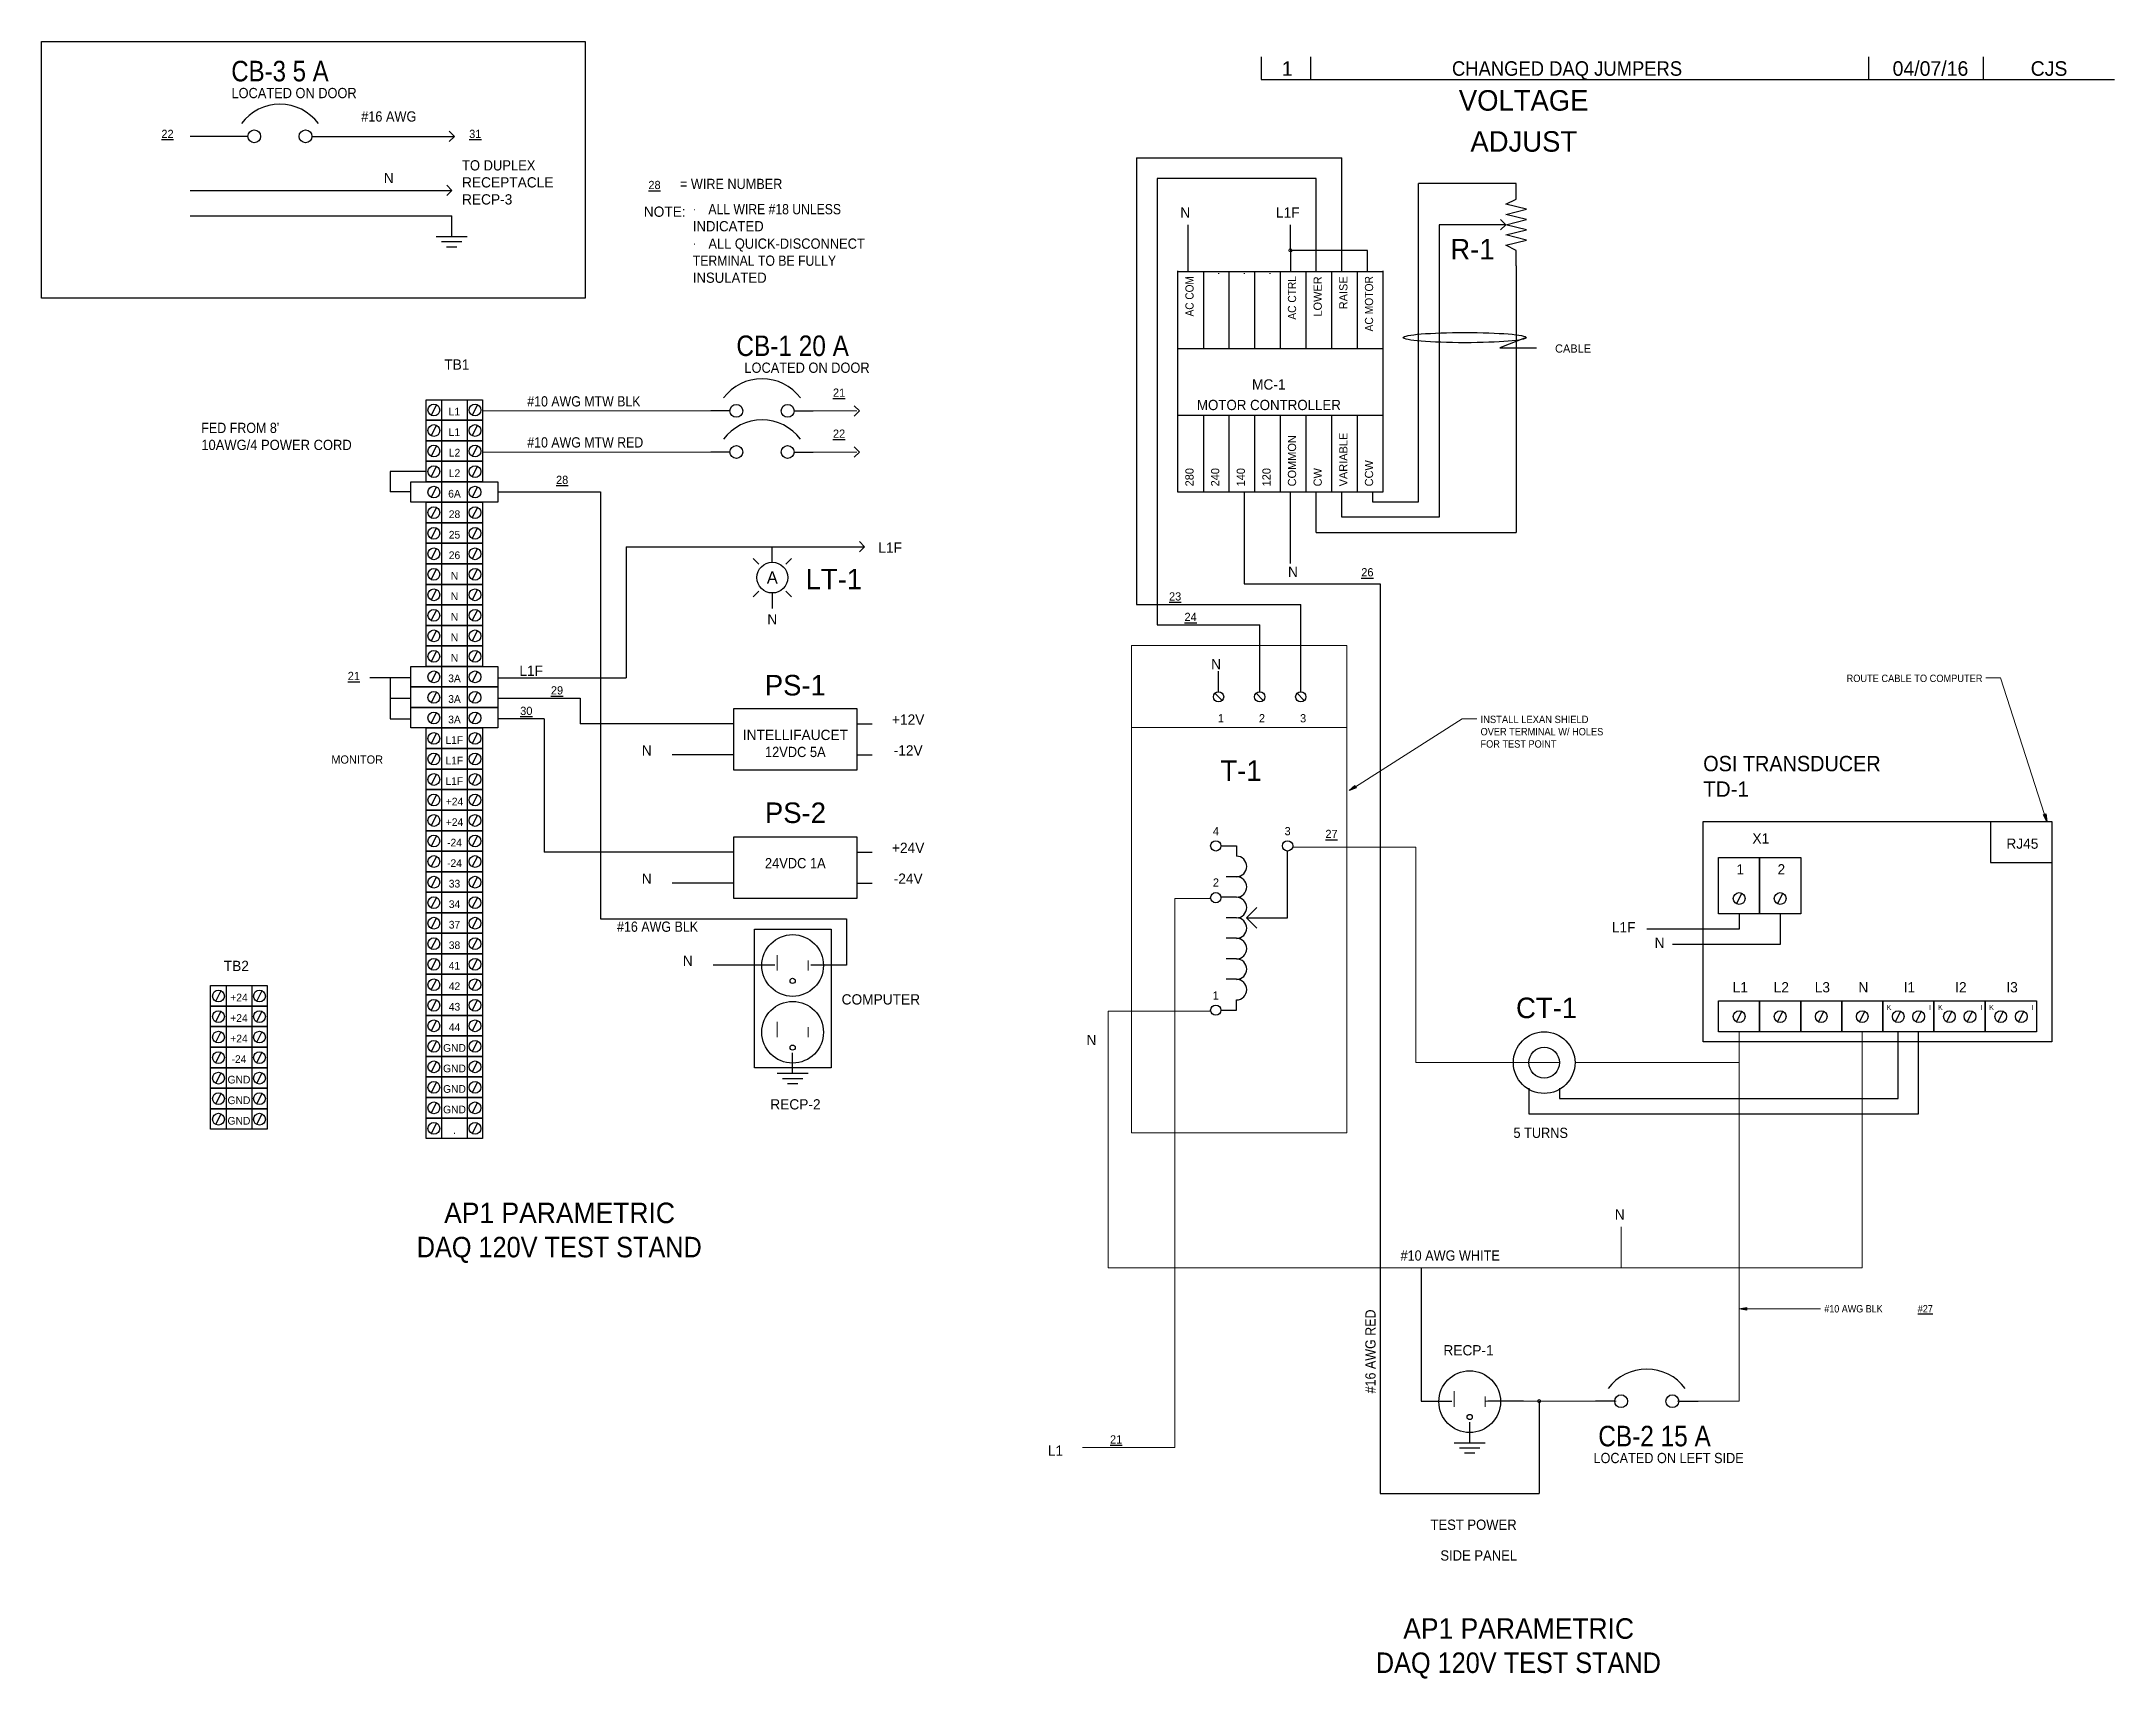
# Model space of a CAD drawing. Header units: inches. Extents: x 0.6 to 32.3, y 0.2 to 21.
# Drawn here: x 17.46 to 32.32, y 9.26 to 20.99 of the extents above; entities that cross this region are included whole.
import ezdxf
from ezdxf.enums import TextEntityAlignment as Align

# ---------------------------------------------------------------- set-up
doc = ezdxf.new("R2010")
doc.units = ezdxf.units.IN
doc.header["$MEASUREMENT"] = 0
doc.linetypes.add('HIDDEN', pattern=[0.075, 0.05, -0.025])
for name, color, linetype in [('COMP', 3, 'Continuous'), ('DASH', 3, 'HIDDEN'), ('DEVICE', 3, 'Continuous'), ('SLD-0', 7, 'Continuous'), ('TEXT', 4, 'Continuous'), ('TXT', 4, 'Continuous'), ('WIRE', 1, 'Continuous'), ('WIRE_BIG', 1, 'Continuous')]:
    doc.layers.add(name, color=color, linetype=linetype)
doc.styles.add('SLDTEXTSTYLE0', font='TXT')
doc.styles.add('SLDTEXTSTYLE1', font='TXT', dxfattribs={"width": 0.928571})
doc.styles.add('SLDTEXTSTYLE10', font='TXT', dxfattribs={"width": 0.9375})
doc.styles.add('SLDTEXTSTYLE11', font='TXT', dxfattribs={"width": 0.875})
doc.styles.add('SLDTEXTSTYLE12', font='TXT', dxfattribs={"width": 0.923077})
doc.styles.add('SLDTEXTSTYLE13', font='TXT', dxfattribs={"width": 0.944444})
doc.styles.add('SLDTEXTSTYLE14', font='TXT', dxfattribs={"width": 0.964286})
doc.styles.add('SLDTEXTSTYLE15', font='TXT', dxfattribs={"width": 0.921053})
doc.styles.add('SLDTEXTSTYLE16', font='TXT', dxfattribs={"width": 0.95})
doc.styles.add('SLDTEXTSTYLE17', font='TXT', dxfattribs={"width": 0.925})
doc.styles.add('SLDTEXTSTYLE18', font='TXT', dxfattribs={"width": 0.7})
doc.styles.add('SLDTEXTSTYLE19', font='TXT', dxfattribs={"width": 0.887368})
doc.styles.add('SLDTEXTSTYLE2', font='TXT', dxfattribs={"width": 0.916667})
doc.styles.add('SLDTEXTSTYLE20', font='TXT', dxfattribs={"width": 0.96})
doc.styles.add('SLDTEXTSTYLE21', font='TXT', dxfattribs={"width": 0.937})
doc.styles.add('SLDTEXTSTYLE22', font='TXT', dxfattribs={"width": 0.891})
doc.styles.add('SLDTEXTSTYLE23', font='TXT', dxfattribs={"width": 0.931818})
doc.styles.add('SLDTEXTSTYLE29', font='TXT', dxfattribs={"width": 0.909091})
doc.styles.add('SLDTEXTSTYLE31', font='TXT', dxfattribs={"width": 0.934783})
doc.styles.add('SLDTEXTSTYLE5', font='TXT', dxfattribs={"width": 0.888889})
doc.styles.add('SLDTEXTSTYLE59', font='TXT', dxfattribs={"width": 0.947368})
doc.styles.add('SLDTEXTSTYLE6', font='TXT', dxfattribs={"width": 0.96875})
doc.styles.add('SLDTEXTSTYLE7', font='TXT', dxfattribs={"width": 0.9})
doc.styles.add('SLDTEXTSTYLE9', font='TXT', dxfattribs={"width": 0.933333})

msp = doc.modelspace()

# ---------------------------------------------------------------- texts
at = {"layer": 'DASH', "insert": (28.313, 18.822), "char_height": 0.0588, "attachment_point": 1, "style": 'SLDTEXTSTYLE0'}
msp.add_mtext('CABLE', dxfattribs=at)
at = {"layer": 'SLD-0', "insert": (31.377, 16.456), "char_height": 0.05294, "attachment_point": 3, "style": 'SLDTEXTSTYLE31'}
msp.add_mtext('ROUTE CABLE TO COMPUTER', dxfattribs=at)
at = {"layer": 'TEXT'}
for s, insert, char_height, attachment_point, style in [('CB-3 5 A', (19.173, 20.854), 0.1471, 2, 'SLDTEXTSTYLE11'), ('1', (26.394, 20.851), 0.104, 2, 'SLDTEXTSTYLE0'), ('CHANGED DAQ JUMPERS', (28.399, 20.851), 0.10417, 2, 'SLDTEXTSTYLE59'), ('04/07/16', (31.004, 20.851), 0.1042, 2, 'SLDTEXTSTYLE0'), ('CJS', (31.854, 20.851), 0.1042, 2, 'SLDTEXTSTYLE0'), ('LOCATED ON DOOR', (19.274, 20.66), 0.07353, 2, 'SLDTEXTSTYLE9'), ('VOLTAGE', (28.088, 20.644), 0.1471, 2, 'SLDTEXTSTYLE0'), ('\\L22', (18.323, 20.36), 0.0588, 1, 'SLDTEXTSTYLE0'), ('#16 AWG', (19.953, 20.492), 0.0735, 2, 'SLDTEXTSTYLE1'), ('\\L31', (20.529, 20.36), 0.0588, 1, 'SLDTEXTSTYLE0'), ('ADJUST', (28.089, 20.35), 0.1471, 2, 'SLDTEXTSTYLE0'), ('N', (19.953, 20.051), 0.0735, 2, 'SLDTEXTSTYLE0'), ('\\L28', (21.814, 19.994), 0.0588, 1, 'SLDTEXTSTYLE0'), ('= WIRE NUMBER', (22.407, 20.009), 0.07353, 2, 'SLDTEXTSTYLE12'), ('NOTE:', (21.931, 19.81), 0.0735, 2, 'SLDTEXTSTYLE0'), ('N', (25.662, 19.804), 0.0735, 2, 'SLDTEXTSTYLE0'), ('L1F', (26.397, 19.804), 0.0735, 2, 'SLDTEXTSTYLE0'), ('R-1', (27.721, 19.578), 0.1471, 2, 'SLDTEXTSTYLE0'), ('CB-1 20 A', (22.848, 18.886), 0.1471, 2, 'SLDTEXTSTYLE5'), ('TB1', (20.441, 18.715), 0.0735, 2, 'SLDTEXTSTYLE0'), ('LOCATED ON DOOR', (22.951, 18.692), 0.07353, 2, 'SLDTEXTSTYLE9'), ('#10 AWG MTW BLK', (20.946, 18.451), 0.07353, 1, 'SLDTEXTSTYLE7'), ('\\L21', (23.137, 18.506), 0.0588, 1, 'SLDTEXTSTYLE0'), ('MC-1', (26.261, 18.572), 0.0735, 2, 'SLDTEXTSTYLE0'), ('L1', (20.423, 18.368), 0.0551, 2, 'SLDTEXTSTYLE0'), ('MOTOR CONTROLLER', (26.262, 18.425), 0.07353, 2, 'SLDTEXTSTYLE6'), ('L1', (20.423, 18.221), 0.0551, 2, 'SLDTEXTSTYLE0'), ('#10 AWG MTW RED', (20.946, 18.157), 0.07353, 1, 'SLDTEXTSTYLE7'), ('\\L22', (23.137, 18.212), 0.0588, 1, 'SLDTEXTSTYLE0'), ('L2', (20.424, 18.074), 0.0551, 2, 'SLDTEXTSTYLE0'), ('L2', (20.424, 17.927), 0.0551, 2, 'SLDTEXTSTYLE0'), ('\\L28', (21.152, 17.881), 0.0588, 1, 'SLDTEXTSTYLE0'), ('6A', (20.424, 17.78), 0.0551, 2, 'SLDTEXTSTYLE0'), ('28', (20.424, 17.633), 0.0551, 2, 'SLDTEXTSTYLE0'), ('25', (20.424, 17.486), 0.0551, 2, 'SLDTEXTSTYLE0'), ('L1F', (23.547, 17.403), 0.0735, 2, 'SLDTEXTSTYLE0'), ('26', (20.424, 17.339), 0.0551, 2, 'SLDTEXTSTYLE0'), ('N', (20.424, 17.192), 0.0551, 2, 'SLDTEXTSTYLE0'), ('A', (22.702, 17.196), 0.0882, 2, 'SLDTEXTSTYLE0'), ('LT-1', (23.143, 17.214), 0.1471, 2, 'SLDTEXTSTYLE0'), ('N', (26.434, 17.23), 0.0735, 2, 'SLDTEXTSTYLE0'), ('\\L26', (26.924, 17.219), 0.0588, 1, 'SLDTEXTSTYLE0'), ('N', (20.424, 17.045), 0.0551, 2, 'SLDTEXTSTYLE0'), ('\\L23', (25.546, 17.046), 0.0588, 1, 'SLDTEXTSTYLE0'), ('N', (20.424, 16.898), 0.0551, 2, 'SLDTEXTSTYLE0'), ('N', (22.702, 16.889), 0.0735, 2, 'SLDTEXTSTYLE0'), ('\\L24', (25.657, 16.899), 0.0588, 1, 'SLDTEXTSTYLE0'), ('N', (20.424, 16.751), 0.0551, 2, 'SLDTEXTSTYLE0'), ('N', (20.424, 16.604), 0.0551, 2, 'SLDTEXTSTYLE0'), ('L1F', (20.974, 16.521), 0.0735, 2, 'SLDTEXTSTYLE0'), ('N', (25.883, 16.568), 0.0735, 2, 'SLDTEXTSTYLE0'), ('\\L21', (19.659, 16.476), 0.0588, 1, 'SLDTEXTSTYLE0'), ('3A', (20.424, 16.457), 0.0551, 2, 'SLDTEXTSTYLE0'), ('\\L29', (21.115, 16.373), 0.0588, 1, 'SLDTEXTSTYLE0'), ('PS-1', (22.867, 16.454), 0.1471, 2, 'SLDTEXTSTYLE0'), ('3A', (20.424, 16.309), 0.0551, 2, 'SLDTEXTSTYLE0'), ('\\L30', (20.895, 16.226), 0.0588, 1, 'SLDTEXTSTYLE0'), ('3A', (20.424, 16.162), 0.0551, 2, 'SLDTEXTSTYLE0'), ('+12V', (23.676, 16.171), 0.0735, 2, 'SLDTEXTSTYLE0'), ('1', (25.918, 16.173), 0.0588, 2, 'SLDTEXTSTYLE0'), ('2', (26.212, 16.173), 0.0588, 2, 'SLDTEXTSTYLE0'), ('3', (26.507, 16.173), 0.0588, 2, 'SLDTEXTSTYLE0'), ('L1F', (20.423, 16.015), 0.0551, 2, 'SLDTEXTSTYLE0'), ('N', (21.802, 15.95), 0.0735, 2, 'SLDTEXTSTYLE0'), ('-12V', (23.676, 15.95), 0.0735, 2, 'SLDTEXTSTYLE0'), ('MONITOR', (19.912, 15.877), 0.0588, 3, 'SLDTEXTSTYLE0'), ('L1F', (20.423, 15.868), 0.0551, 2, 'SLDTEXTSTYLE0'), ('T-1', (26.062, 15.842), 0.1471, 2, 'SLDTEXTSTYLE0'), ('L1F', (20.423, 15.721), 0.0551, 2, 'SLDTEXTSTYLE0'), ('+24', (20.424, 15.574), 0.0551, 2, 'SLDTEXTSTYLE0'), ('PS-2', (22.868, 15.54), 0.1471, 2, 'SLDTEXTSTYLE0'), ('+24', (20.424, 15.427), 0.0551, 2, 'SLDTEXTSTYLE0'), ('4', (25.882, 15.364), 0.0588, 2, 'SLDTEXTSTYLE0'), ('3', (26.396, 15.364), 0.0588, 2, 'SLDTEXTSTYLE0'), ('\\L27', (26.667, 15.344), 0.0588, 1, 'SLDTEXTSTYLE0'), ('X1', (29.788, 15.319), 0.0735, 2, 'SLDTEXTSTYLE0'), ('-24', (20.424, 15.28), 0.0551, 2, 'SLDTEXTSTYLE0'), ('+24V', (23.676, 15.252), 0.0735, 2, 'SLDTEXTSTYLE0'), ('RJ45', (31.663, 15.282), 0.0735, 2, 'SLDTEXTSTYLE0'), ('-24', (20.424, 15.133), 0.0551, 2, 'SLDTEXTSTYLE0'), ('N', (21.802, 15.031), 0.0735, 2, 'SLDTEXTSTYLE0'), ('24VDC 1A', (22.867, 15.142), 0.0735, 2, 'SLDTEXTSTYLE10'), ('-24V', (23.676, 15.031), 0.0735, 2, 'SLDTEXTSTYLE0'), ('1', (29.641, 15.098), 0.0735, 2, 'SLDTEXTSTYLE0'), ('2', (29.935, 15.098), 0.0735, 2, 'SLDTEXTSTYLE0'), ('33', (20.424, 14.986), 0.0551, 2, 'SLDTEXTSTYLE0'), ('2', (25.882, 14.996), 0.0588, 2, 'SLDTEXTSTYLE0'), ('34', (20.424, 14.839), 0.0551, 2, 'SLDTEXTSTYLE0'), ('37', (20.424, 14.692), 0.0551, 2, 'SLDTEXTSTYLE0'), ('#16 AWG BLK', (21.589, 14.687), 0.07353, 1, 'SLDTEXTSTYLE29'), ('L1F', (28.805, 14.683), 0.0735, 2, 'SLDTEXTSTYLE0'), ('N', (29.062, 14.572), 0.0735, 2, 'SLDTEXTSTYLE0'), ('38', (20.424, 14.545), 0.0551, 2, 'SLDTEXTSTYLE0'), ('N', (22.096, 14.443), 0.0735, 2, 'SLDTEXTSTYLE0'), ('TB2', (18.86, 14.406), 0.0735, 2, 'SLDTEXTSTYLE0'), ('41', (20.423, 14.398), 0.0551, 2, 'SLDTEXTSTYLE0'), ('+24', (18.879, 14.17), 0.0551, 2, 'SLDTEXTSTYLE0'), ('42', (20.424, 14.251), 0.0551, 2, 'SLDTEXTSTYLE0'), ('COMPUTER', (23.199, 14.166), 0.0735, 1, 'SLDTEXTSTYLE0'), ('1', (25.881, 14.187), 0.0588, 2, 'SLDTEXTSTYLE0'), ('CT-1', (28.252, 14.142), 0.1471, 2, 'SLDTEXTSTYLE0'), ('L1', (29.641, 14.253), 0.0735, 2, 'SLDTEXTSTYLE0'), ('L2', (29.935, 14.253), 0.0735, 2, 'SLDTEXTSTYLE0'), ('L3', (30.229, 14.253), 0.0735, 2, 'SLDTEXTSTYLE0'), ('N', (30.523, 14.253), 0.0735, 2, 'SLDTEXTSTYLE0'), ('I1', (30.853, 14.253), 0.0735, 2, 'SLDTEXTSTYLE0'), ('I2', (31.222, 14.253), 0.0735, 2, 'SLDTEXTSTYLE0'), ('I3', (31.589, 14.253), 0.0735, 2, 'SLDTEXTSTYLE0'), ('+24', (18.879, 14.023), 0.0551, 2, 'SLDTEXTSTYLE0'), ('43', (20.424, 14.104), 0.0551, 2, 'SLDTEXTSTYLE0'), ('K', (30.707, 14.09), 0.0368, 2, 'SLDTEXTSTYLE0'), ('I', (31.001, 14.09), 0.0368, 2, 'SLDTEXTSTYLE0'), ('K', (31.075, 14.09), 0.0368, 2, 'SLDTEXTSTYLE0'), ('I', (31.369, 14.09), 0.0368, 2, 'SLDTEXTSTYLE0'), ('K', (31.442, 14.09), 0.0368, 2, 'SLDTEXTSTYLE0'), ('I', (31.736, 14.09), 0.0368, 2, 'SLDTEXTSTYLE0'), ('+24', (18.879, 13.876), 0.0551, 2, 'SLDTEXTSTYLE0'), ('44', (20.424, 13.957), 0.0551, 2, 'SLDTEXTSTYLE0'), ('N', (24.99, 13.875), 0.0735, 2, 'SLDTEXTSTYLE0'), ('-24', (18.879, 13.729), 0.0551, 2, 'SLDTEXTSTYLE0'), ('GND', (20.424, 13.809), 0.0551, 2, 'SLDTEXTSTYLE0'), ('GND', (18.879, 13.582), 0.0551, 2, 'SLDTEXTSTYLE0'), ('GND', (20.424, 13.662), 0.0551, 2, 'SLDTEXTSTYLE0'), ('GND', (18.879, 13.434), 0.0551, 2, 'SLDTEXTSTYLE0'), ('GND', (20.424, 13.515), 0.0551, 2, 'SLDTEXTSTYLE0'), ('RECP-2', (22.868, 13.414), 0.0735, 2, 'SLDTEXTSTYLE0'), ('GND', (18.879, 13.287), 0.0551, 2, 'SLDTEXTSTYLE0'), ('GND', (20.424, 13.368), 0.0551, 2, 'SLDTEXTSTYLE0'), ('.', (20.424, 13.221), 0.0551, 2, 'SLDTEXTSTYLE0'), ('5 TURNS', (28.015, 13.21), 0.0735, 1, 'SLDTEXTSTYLE1'), ('N', (28.777, 12.625), 0.0735, 2, 'SLDTEXTSTYLE0'), ('#10 AWG WHITE', (27.561, 12.331), 0.07353, 2, 'SLDTEXTSTYLE12'), ('RECP-1', (27.693, 11.652), 0.0735, 2, 'SLDTEXTSTYLE0'), ('\\L21', (25.123, 11.006), 0.0588, 1, 'SLDTEXTSTYLE0'), ('CB-2 15 A', (29.026, 11.074), 0.1471, 2, 'SLDTEXTSTYLE5'), ('L1', (24.732, 10.933), 0.0735, 2, 'SLDTEXTSTYLE0'), ('LOCATED ON LEFT SIDE', (29.127, 10.88), 0.07353, 2, 'SLDTEXTSTYLE17'), ('TEST POWER', (27.729, 10.402), 0.0735, 2, 'SLDTEXTSTYLE16'), ('SIDE PANEL', (27.766, 10.182), 0.0735, 2, 'SLDTEXTSTYLE16')]:
    msp.add_mtext(s, dxfattribs=dict(at, insert=insert, char_height=char_height, attachment_point=attachment_point, style=style))
at = {"layer": 'TEXT', "rotation": 90}
for s, insert, char_height, attachment_point, style in [('.', (25.847, 19.342), 0.0588, 3, 'SLDTEXTSTYLE0'), ('.', (26.031, 19.342), 0.0588, 3, 'SLDTEXTSTYLE0'), ('.', (26.215, 19.342), 0.0588, 3, 'SLDTEXTSTYLE0'), ('AC COM', (25.663, 19.311), 0.0588, 3, 'SLDTEXTSTYLE2'), ('AC CTRL', (26.398, 19.312), 0.0588, 3, 'SLDTEXTSTYLE1'), ('LOWER', (26.582, 19.31), 0.0588, 3, 'SLDTEXTSTYLE0'), ('RAISE', (26.766, 19.31), 0.0588, 3, 'SLDTEXTSTYLE0'), ('AC MOTOR', (26.95, 19.312), 0.0588, 3, 'SLDTEXTSTYLE10'), ('COMMON', (26.398, 17.805), 0.0588, 1, 'SLDTEXTSTYLE0'), ('VARIABLE', (26.766, 17.805), 0.0588, 1, 'SLDTEXTSTYLE0'), ('CCW', (26.95, 17.805), 0.0588, 1, 'SLDTEXTSTYLE0'), ('280', (25.663, 17.805), 0.0588, 1, 'SLDTEXTSTYLE0'), ('240', (25.847, 17.805), 0.0588, 1, 'SLDTEXTSTYLE0'), ('140', (26.031, 17.805), 0.0588, 1, 'SLDTEXTSTYLE0'), ('120', (26.215, 17.805), 0.0588, 1, 'SLDTEXTSTYLE0'), ('CW', (26.582, 17.805), 0.0588, 1, 'SLDTEXTSTYLE0'), ('#16 AWG RED', (26.953, 11.607), 0.07353, 2, 'SLDTEXTSTYLE29')]:
    msp.add_mtext(s, dxfattribs=dict(at, insert=insert, char_height=char_height, attachment_point=attachment_point, style=style))

# ---------------------------------------------------------------- blocks, each defined once
blk = doc.blocks.new('CIRBKR')
at = {"layer": 'COMP'}
for p, q in [((-0.812, 0), (-1, 0)), ((-0.188, 0), (0, 0))]:
    blk.add_line(p, q, dxfattribs=at)
for centre in [(-0.75, 0), (-0.25, 0)]:
    blk.add_circle(centre, 0.0625, dxfattribs=at)
blk.add_arc((-0.5, -0.156), 0.469, 36.8699, 143.1301, dxfattribs=at)
at = {"layer": 'COMP', "color": 3}
for tag in ['DESCRIPTL1', 'DESCRIPTL2', 'LABEL']:
    blk.add_attdef(tag, (0, 0), '', height=1, dxfattribs=at)
at = {"layer": 'COMP', "color": 3, "style": 'SLDTEXTSTYLE0'}
for tag, flags, p in [('DEVNAME_RO', 3, (-0.795, 0.714)), ('STOCKNUM', 1, (-0.708, -0.661))]:
    blk.add_attdef(tag, text='', height=0.1, dxfattribs=dict(at, flags=flags)).set_placement(p, align=Align.BOTTOM_LEFT)
blk = doc.blocks.new('INDLT')
at = {"layer": 'COMP'}
for p, q in [((-0.75, 0), (-1, 0)), ((-0.719, 0.219), (-0.812, 0.312)), ((-0.188, 0.312), (-0.281, 0.219)), ((-0.25, 0), (0, 0)), ((-0.719, -0.219), (-0.812, -0.312)), ((-0.188, -0.312), (-0.281, -0.219))]:
    blk.add_line(p, q, dxfattribs=at)
blk.add_circle((-0.5, 0), 0.25, dxfattribs=at)
at = {"layer": 'COMP', "color": 3}
for tag in ['DESCRIPTL1', 'DESCRIPTL2', 'LABEL']:
    blk.add_attdef(tag, (0, 0), '', height=1, dxfattribs=at)
at = {"layer": 'COMP', "color": 3, "style": 'SLDTEXTSTYLE0'}
for tag, flags, p in [('DEVNAME_RO', 3, (-0.691, 0.589)), ('STOCKNUM', 1, (-0.708, -0.661))]:
    blk.add_attdef(tag, text='', height=0.1, dxfattribs=dict(at, flags=flags)).set_placement(p, align=Align.BOTTOM_LEFT)
blk = doc.blocks.new('GND')
at = {"layer": 'WIRE_BIG'}
for p, q in [((0, -0.5), (0, 0)), ((-0.375, -0.5), (0.375, -0.5)), ((-0.25, -0.625), (0.25, -0.625)), ((-0.125, -0.75), (0.125, -0.75))]:
    blk.add_line(p, q, dxfattribs=at)
blk = doc.blocks.new('RESISTOR')
at = {"layer": 'COMP'}
for p, q in [((-1, 0), (-0.625, 0)), ((-0.625, 0), (-0.5, 0.25)), ((-0.5, 0.25), (-0.375, -0.25)), ((-0.375, -0.25), (-0.25, 0.25)), ((-0.25, 0.25), (-0.125, -0.25)), ((-0.125, -0.25), (0, 0.25)), ((0, 0.25), (0.125, -0.25)), ((0.125, -0.25), (0.25, 0.25)), ((0.25, 0.25), (0.375, -0.25)), ((0.375, -0.25), (0.5, 0.25)), ((0.5, 0.25), (0.625, 0)), ((0.625, 0), (1, 0))]:
    blk.add_line(p, q, dxfattribs=at)
blk = doc.blocks.new('TERM1')
at = {"layer": 'COMP'}
blk.add_circle((0, 0), 0.125, dxfattribs=at)
at = {"layer": 'WIRE_BIG'}
blk.add_line((-0.088, 0.089), (0.084, -0.092), dxfattribs=at)
blk = doc.blocks.new('TIE')
at = {"layer": 'WIRE_BIG', "lineweight": 30}
blk.add_circle((0, 0), 0.0312, dxfattribs=at)
blk = doc.blocks.new('SW_NOTE_0')
at = {"layer": 'TEXT', "color": 0, "char_height": 0.0735, "attachment_point": 1}
for s, insert, style in [('TO DUPLEX', (0, 0.095), 'SLDTEXTSTYLE13'), ('RECEPTACLE', (0, -0.027), 'SLDTEXTSTYLE0'), ('RECP-3', (0, -0.149), 'SLDTEXTSTYLE0')]:
    blk.add_mtext(s, dxfattribs=dict(at, insert=insert, style=style))
blk = doc.blocks.new('SW_NOTE_3')
at = {"layer": 'TEXT', "color": 0, "attachment_point": 1}
for s, insert, char_height, style in [('·     ', (0, 0.095), 0.0735, 'SLDTEXTSTYLE18'), ('ALL WIRE #18 UNLESS', (0.112, 0.091), 0.07353, 'SLDTEXTSTYLE19'), ('INDICATED', (0, -0.031), 0.0735, 'SLDTEXTSTYLE20'), ('TERMINAL TO BE FULLY', (0, -0.278), 0.07353, 'SLDTEXTSTYLE22'), ('·     ', (0, -0.153), 0.0735, 'SLDTEXTSTYLE18'), ('ALL QUICK-DISCONNECT', (0.112, -0.156), 0.07353, 'SLDTEXTSTYLE21'), ('INSULATED', (0, -0.4), 0.0735, 'SLDTEXTSTYLE20')]:
    blk.add_mtext(s, dxfattribs=dict(at, insert=insert, char_height=char_height, style=style))
blk = doc.blocks.new('SW_NOTE_5')
at = {"layer": 'TEXT', "color": 0, "attachment_point": 2}
for s, insert, char_height, style in [('INTELLIFAUCET', (0.472, 0.095), 0.07353, 'SLDTEXTSTYLE0'), ('12VDC 5A', (0.471, -0.027), 0.0735, 'SLDTEXTSTYLE10')]:
    blk.add_mtext(s, dxfattribs=dict(at, insert=insert, char_height=char_height, style=style))
blk = doc.blocks.new('SW_NOTE_7')
at = {"layer": 'TEXT', "color": 0, "char_height": 0.07353, "attachment_point": 1}
for s, insert, style in [("FED FROM 8'", (0, 0.095), 'SLDTEXTSTYLE29'), ('10AWG/4 POWER CORD', (0, -0.027), 'SLDTEXTSTYLE13')]:
    blk.add_mtext(s, dxfattribs=dict(at, insert=insert, style=style))
blk = doc.blocks.new('SW_NOTE_11')
at = {"layer": 'TEXT', "color": 0, "attachment_point": 1}
for s, insert, char_height, style in [('OSI TRANSDUCER', (0, 0.142), 0.11029, 'SLDTEXTSTYLE14'), ('TD-1', (0, -0.041), 0.1103, 'SLDTEXTSTYLE0')]:
    blk.add_mtext(s, dxfattribs=dict(at, insert=insert, char_height=char_height, style=style))
blk = doc.blocks.new('SW_NOTE_14')
at = {"layer": 'TEXT', "color": 0, "char_height": 0.05294, "attachment_point": 1}
for s, insert, style in [('INSTALL LEXAN SHIELD', (0, 0.068), 'SLDTEXTSTYLE16'), ('OVER TERMINAL W/ HOLES', (0, -0.02), 'SLDTEXTSTYLE23'), ('FOR TEST POINT', (0, -0.108), 'SLDTEXTSTYLE1')]:
    blk.add_mtext(s, dxfattribs=dict(at, insert=insert, style=style))
blk = doc.blocks.new('SW_NOTE_17')
at = {"layer": 'TXT', "color": 0, "attachment_point": 1}
for s, insert, char_height, style in [('#10 AWG BLK', (0, 0.068), 0.05294, 'SLDTEXTSTYLE29'), ('\\L #27', (0.652, 0.068), 0.0529, 'SLDTEXTSTYLE2')]:
    blk.add_mtext(s, dxfattribs=dict(at, insert=insert, char_height=char_height, style=style))
blk = doc.blocks.new('SW_NOTE_19')
at = {"layer": 'TEXT', "color": 0, "char_height": 0.14706, "attachment_point": 2}
for s, insert, style in [('AP1 PARAMETRIC', (1.02, 0.19), 'SLDTEXTSTYLE14'), ('DAQ 120V TEST STAND', (1.018, -0.055), 'SLDTEXTSTYLE15')]:
    blk.add_mtext(s, dxfattribs=dict(at, insert=insert, style=style))
blk = doc.blocks.new('SW_NOTE_20')
at = {"layer": 'TEXT', "color": 0, "char_height": 0.14706, "attachment_point": 2}
for s, insert, style in [('AP1 PARAMETRIC', (1.02, 0.19), 'SLDTEXTSTYLE14'), ('DAQ 120V TEST STAND', (1.018, -0.055), 'SLDTEXTSTYLE15')]:
    blk.add_mtext(s, dxfattribs=dict(at, insert=insert, style=style))

# ---------------------------------------------------------------- hatches: boundary and pattern name
at = {"linetype": 'Continuous'}
msp.add_hatch(color=7, dxfattribs=at).paths.add_polyline_path([(31.814, 15.452), (31.83, 15.458), (31.838, 15.404)], flags=0)
at = {"layer": 'TEXT'}
msp.add_hatch(color=256, dxfattribs=at).paths.add_polyline_path([(26.878, 15.661), (26.888, 15.646), (26.838, 15.625)], flags=0)
at = {"layer": 'TXT'}
msp.add_hatch(color=256, dxfattribs=at).paths.add_polyline_path([(29.685, 11.921), (29.685, 11.903), (29.632, 11.912)], flags=0)

# ---------------------------------------------------------------- linework, layer by layer
at = {"layer": 'COMP'}
for p, q in [((27.96, 19.68), (27.482, 19.68)), ((27.96, 19.68), (27.923, 19.717)), ((27.96, 19.68), (27.923, 19.643)), ((25.608, 17.763), (25.608, 19.35)), ((25.608, 19.344), (27.078, 19.344)), ((25.792, 19.344), (25.792, 18.792)), ((25.975, 19.344), (25.975, 18.792)), ((26.159, 19.344), (26.159, 18.792)), ((26.343, 19.344), (26.343, 18.792)), ((26.527, 19.344), (26.527, 18.797)), ((26.711, 19.344), (26.711, 18.792)), ((26.895, 19.344), (26.895, 18.792)), ((27.078, 19.35), (27.078, 17.763)), ((25.608, 18.792), (27.078, 18.792)), ((25.608, 18.314), (27.078, 18.314)), ((25.792, 18.314), (25.792, 17.763)), ((25.975, 18.314), (25.975, 17.763)), ((26.159, 18.314), (26.159, 17.763)), ((26.343, 18.314), (26.343, 17.763)), ((26.527, 18.314), (26.527, 17.768)), ((26.711, 18.314), (26.711, 17.763)), ((26.895, 18.314), (26.895, 17.763)), ((27.078, 17.763), (25.608, 17.763)), ((22.426, 16.213), (23.309, 16.213)), ((22.426, 15.772), (22.426, 16.213)), ((23.309, 16.213), (23.309, 15.772)), ((23.309, 16.103), (23.419, 16.103)), ((23.309, 15.772), (22.426, 15.772)), ((23.309, 15.882), (23.419, 15.882)), ((25.918, 15.229), (26.029, 15.229)), ((26.029, 15.229), (26.029, 15.155)), ((25.991, 14.861), (25.918, 14.861)), ((26.029, 15.008), (25.955, 15.008)), ((26.029, 14.861), (25.955, 14.861)), ((26.029, 14.714), (25.955, 14.714)), ((26.029, 14.567), (25.955, 14.567)), ((26.029, 14.42), (25.955, 14.42)), ((26.029, 14.273), (25.955, 14.273)), ((26.029, 14.052), (26.029, 14.126)), ((25.918, 14.052), (26.029, 14.052))]:
    msp.add_line(p, q, dxfattribs=at)
at = {"layer": 'COMP', "linetype": 'Continuous'}
for p, q in [((20.221, 18.426), (20.625, 18.426)), ((20.221, 18.279), (20.221, 18.426)), ((20.221, 18.279), (20.625, 18.279)), ((20.221, 18.132), (20.221, 18.279)), ((20.625, 18.279), (20.221, 18.279)), ((20.294, 18.39), (20.257, 18.316)), ((20.331, 18.426), (20.331, 18.279)), ((20.331, 18.279), (20.331, 18.132)), ((20.515, 18.426), (20.515, 18.279)), ((20.515, 18.279), (20.515, 18.132)), ((20.588, 18.39), (20.551, 18.316)), ((20.625, 18.426), (20.625, 18.279)), ((20.625, 18.279), (20.625, 18.132)), ((20.625, 18.132), (20.221, 18.132)), ((20.221, 18.132), (20.625, 18.132)), ((20.221, 17.985), (20.221, 18.132)), ((20.294, 18.243), (20.257, 18.169)), ((20.331, 18.132), (20.331, 17.985)), ((20.515, 18.132), (20.515, 17.985)), ((20.588, 18.243), (20.551, 18.169)), ((20.625, 18.132), (20.625, 17.985)), ((20.221, 17.985), (20.625, 17.985)), ((20.221, 17.838), (20.221, 17.985)), ((20.625, 17.985), (20.221, 17.985)), ((20.294, 18.096), (20.257, 18.022)), ((20.331, 17.985), (20.331, 17.838)), ((20.515, 17.985), (20.515, 17.838)), ((20.588, 18.096), (20.551, 18.022)), ((20.625, 17.985), (20.625, 17.838)), ((20.11, 17.838), (20.735, 17.838)), ((20.11, 17.691), (20.11, 17.838)), ((20.625, 17.838), (20.221, 17.838)), ((20.294, 17.949), (20.257, 17.875)), ((20.331, 17.838), (20.331, 17.691)), ((20.515, 17.838), (20.515, 17.691)), ((20.588, 17.949), (20.551, 17.875)), ((20.735, 17.838), (20.735, 17.691)), ((20.735, 17.691), (20.11, 17.691)), ((20.221, 17.691), (20.625, 17.691)), ((20.221, 17.544), (20.221, 17.691)), ((20.294, 17.801), (20.257, 17.728)), ((20.331, 17.691), (20.331, 17.544)), ((20.515, 17.691), (20.515, 17.544)), ((20.588, 17.801), (20.551, 17.728)), ((20.625, 17.691), (20.625, 17.544)), ((20.221, 17.544), (20.625, 17.544)), ((20.221, 17.397), (20.221, 17.544)), ((20.625, 17.544), (20.221, 17.544)), ((20.294, 17.654), (20.257, 17.581)), ((20.331, 17.544), (20.331, 17.397)), ((20.515, 17.544), (20.515, 17.397)), ((20.588, 17.654), (20.551, 17.581)), ((20.625, 17.544), (20.625, 17.397)), ((20.221, 17.397), (20.625, 17.397)), ((20.221, 17.25), (20.221, 17.397)), ((20.625, 17.397), (20.221, 17.397)), ((20.294, 17.507), (20.257, 17.434)), ((20.331, 17.397), (20.331, 17.25)), ((20.515, 17.397), (20.515, 17.25)), ((20.588, 17.507), (20.551, 17.434)), ((20.625, 17.397), (20.625, 17.25)), ((20.221, 17.25), (20.625, 17.25)), ((20.221, 17.103), (20.221, 17.25)), ((20.625, 17.25), (20.221, 17.25)), ((20.294, 17.36), (20.257, 17.287)), ((20.331, 17.25), (20.331, 17.103)), ((20.515, 17.25), (20.515, 17.103)), ((20.588, 17.36), (20.551, 17.287)), ((20.625, 17.25), (20.625, 17.103)), ((20.221, 17.103), (20.625, 17.103)), ((20.221, 16.956), (20.221, 17.103)), ((20.625, 17.103), (20.221, 17.103)), ((20.294, 17.213), (20.257, 17.14)), ((20.331, 17.103), (20.331, 16.956)), ((20.515, 17.103), (20.515, 16.956)), ((20.588, 17.213), (20.551, 17.14)), ((20.625, 17.103), (20.625, 16.956)), ((20.221, 16.956), (20.625, 16.956)), ((20.221, 16.809), (20.221, 16.956)), ((20.625, 16.956), (20.221, 16.956)), ((20.294, 17.066), (20.257, 16.993)), ((20.331, 16.956), (20.331, 16.809)), ((20.515, 16.956), (20.515, 16.809)), ((20.588, 17.066), (20.551, 16.993)), ((20.625, 16.956), (20.625, 16.809)), ((20.221, 16.809), (20.625, 16.809)), ((20.221, 16.662), (20.221, 16.809)), ((20.625, 16.809), (20.221, 16.809)), ((20.294, 16.919), (20.257, 16.846)), ((20.331, 16.809), (20.331, 16.662)), ((20.515, 16.809), (20.515, 16.662)), ((20.588, 16.919), (20.551, 16.846)), ((20.625, 16.809), (20.625, 16.662)), ((20.221, 16.662), (20.625, 16.662)), ((20.221, 16.515), (20.221, 16.662)), ((20.625, 16.662), (20.221, 16.662)), ((20.294, 16.772), (20.257, 16.699)), ((20.331, 16.662), (20.331, 16.515)), ((20.515, 16.662), (20.515, 16.515)), ((20.588, 16.772), (20.551, 16.699)), ((20.625, 16.662), (20.625, 16.515)), ((20.11, 16.515), (20.735, 16.515)), ((20.11, 16.368), (20.11, 16.515)), ((20.625, 16.515), (20.221, 16.515)), ((20.294, 16.625), (20.257, 16.551)), ((20.331, 16.515), (20.331, 16.368)), ((20.515, 16.515), (20.515, 16.368)), ((20.588, 16.625), (20.551, 16.551)), ((20.735, 16.515), (20.735, 16.368)), ((20.11, 16.368), (20.735, 16.368)), ((20.11, 16.221), (20.11, 16.368)), ((20.735, 16.368), (20.11, 16.368)), ((20.294, 16.478), (20.257, 16.404)), ((20.331, 16.368), (20.331, 16.221)), ((20.515, 16.368), (20.515, 16.221)), ((20.588, 16.478), (20.551, 16.404)), ((20.735, 16.368), (20.735, 16.221)), ((20.735, 16.221), (20.11, 16.221)), ((20.294, 16.331), (20.257, 16.257)), ((20.588, 16.331), (20.551, 16.257)), ((20.221, 15.779), (20.625, 15.779)), ((20.221, 15.632), (20.221, 15.779)), ((20.331, 15.779), (20.331, 15.632)), ((20.515, 15.779), (20.515, 15.632)), ((20.625, 15.779), (20.625, 15.632)), ((20.625, 15.632), (20.221, 15.632)), ((20.221, 15.632), (20.625, 15.632)), ((20.221, 15.485), (20.221, 15.632)), ((20.294, 15.743), (20.257, 15.669)), ((20.331, 15.632), (20.331, 15.485)), ((20.515, 15.632), (20.515, 15.485)), ((20.588, 15.743), (20.551, 15.669)), ((20.625, 15.632), (20.625, 15.485)), ((20.625, 15.485), (20.221, 15.485)), ((20.294, 15.596), (20.257, 15.522)), ((20.588, 15.596), (20.551, 15.522)), ((20.221, 15.338), (20.625, 15.338)), ((20.221, 15.191), (20.221, 15.338)), ((20.331, 15.338), (20.331, 15.191)), ((20.515, 15.338), (20.515, 15.191)), ((20.625, 15.338), (20.625, 15.191)), ((20.625, 15.191), (20.221, 15.191)), ((20.294, 15.301), (20.257, 15.228)), ((20.588, 15.301), (20.551, 15.228)), ((20.221, 15.044), (20.625, 15.044)), ((20.221, 14.897), (20.221, 15.044)), ((20.331, 15.044), (20.331, 14.897)), ((20.515, 15.044), (20.515, 14.897)), ((20.625, 15.044), (20.625, 14.897)), ((20.625, 14.897), (20.221, 14.897)), ((20.221, 14.897), (20.625, 14.897)), ((20.221, 14.75), (20.221, 14.897)), ((20.294, 15.007), (20.257, 14.934)), ((20.294, 14.86), (20.257, 14.787)), ((20.331, 14.897), (20.331, 14.75)), ((20.515, 14.897), (20.515, 14.75)), ((20.588, 15.007), (20.551, 14.934)), ((20.588, 14.86), (20.551, 14.787)), ((20.625, 14.897), (20.625, 14.75)), ((29.651, 14.89), (29.614, 14.816)), ((29.945, 14.89), (29.908, 14.816)), ((20.625, 14.75), (20.221, 14.75)), ((20.221, 14.75), (20.625, 14.75)), ((20.221, 14.603), (20.221, 14.75)), ((20.294, 14.713), (20.257, 14.64)), ((20.331, 14.75), (20.331, 14.603)), ((20.515, 14.75), (20.515, 14.603)), ((20.588, 14.713), (20.551, 14.64)), ((20.625, 14.75), (20.625, 14.603)), ((20.625, 14.603), (20.221, 14.603)), ((20.221, 14.603), (20.625, 14.603)), ((20.221, 14.456), (20.221, 14.603)), ((20.294, 14.566), (20.257, 14.493)), ((20.331, 14.603), (20.331, 14.456)), ((20.515, 14.603), (20.515, 14.456)), ((20.588, 14.566), (20.551, 14.493)), ((20.625, 14.603), (20.625, 14.456)), ((20.625, 14.456), (20.221, 14.456)), ((20.221, 14.456), (20.625, 14.456)), ((20.221, 14.309), (20.221, 14.456)), ((20.294, 14.419), (20.257, 14.346)), ((20.331, 14.456), (20.331, 14.309)), ((20.515, 14.456), (20.515, 14.309)), ((20.588, 14.419), (20.551, 14.346)), ((20.625, 14.456), (20.625, 14.309)), ((20.625, 14.309), (20.221, 14.309)), ((20.221, 14.309), (20.625, 14.309)), ((20.221, 14.162), (20.221, 14.309)), ((20.294, 14.272), (20.257, 14.199)), ((20.331, 14.309), (20.331, 14.162)), ((20.515, 14.309), (20.515, 14.162)), ((20.588, 14.272), (20.551, 14.199)), ((20.625, 14.309), (20.625, 14.162)), ((20.625, 14.162), (20.221, 14.162)), ((20.221, 14.162), (20.625, 14.162)), ((20.221, 14.015), (20.221, 14.162)), ((20.294, 14.125), (20.257, 14.051)), ((20.331, 14.162), (20.331, 14.015)), ((20.515, 14.162), (20.515, 14.015)), ((20.588, 14.125), (20.551, 14.051)), ((20.625, 14.162), (20.625, 14.015)), ((20.625, 14.015), (20.221, 14.015)), ((20.221, 14.015), (20.625, 14.015)), ((20.221, 13.868), (20.221, 14.015)), ((20.294, 13.978), (20.257, 13.904)), ((20.331, 14.015), (20.331, 13.868)), ((20.515, 14.015), (20.515, 13.868)), ((20.588, 13.978), (20.551, 13.904)), ((20.625, 14.015), (20.625, 13.868)), ((29.651, 14.044), (29.614, 13.971)), ((29.945, 14.044), (29.908, 13.971)), ((30.239, 14.044), (30.202, 13.971)), ((30.533, 14.044), (30.496, 13.971)), ((30.79, 14.044), (30.754, 13.971)), ((30.938, 14.044), (30.901, 13.971)), ((31.158, 14.044), (31.121, 13.971)), ((31.305, 14.044), (31.268, 13.971)), ((31.526, 14.044), (31.489, 13.971)), ((31.673, 14.044), (31.636, 13.971)), ((20.625, 13.868), (20.221, 13.868)), ((20.221, 13.868), (20.625, 13.868)), ((20.221, 13.721), (20.221, 13.868)), ((20.294, 13.831), (20.257, 13.757)), ((20.331, 13.868), (20.331, 13.721)), ((20.515, 13.868), (20.515, 13.721)), ((20.588, 13.831), (20.551, 13.757)), ((20.625, 13.868), (20.625, 13.721)), ((20.625, 13.721), (20.221, 13.721)), ((20.221, 13.721), (20.625, 13.721)), ((20.221, 13.574), (20.221, 13.721)), ((20.294, 13.684), (20.257, 13.61)), ((20.331, 13.721), (20.331, 13.574)), ((20.515, 13.721), (20.515, 13.574)), ((20.588, 13.684), (20.551, 13.61)), ((20.625, 13.721), (20.625, 13.574)), ((20.625, 13.574), (20.221, 13.574)), ((20.221, 13.574), (20.625, 13.574)), ((20.221, 13.426), (20.221, 13.574)), ((20.294, 13.537), (20.257, 13.463)), ((20.331, 13.574), (20.331, 13.426)), ((20.515, 13.574), (20.515, 13.426)), ((20.588, 13.537), (20.551, 13.463)), ((20.625, 13.574), (20.625, 13.426)), ((20.625, 13.426), (20.221, 13.426)), ((20.221, 13.426), (20.625, 13.426)), ((20.221, 13.279), (20.221, 13.426)), ((20.294, 13.39), (20.257, 13.316)), ((20.331, 13.426), (20.331, 13.279)), ((20.515, 13.426), (20.515, 13.279)), ((20.588, 13.39), (20.551, 13.316)), ((20.625, 13.426), (20.625, 13.279)), ((20.625, 13.279), (20.221, 13.279)), ((20.221, 13.279), (20.625, 13.279)), ((20.221, 13.132), (20.221, 13.279)), ((20.294, 13.243), (20.257, 13.169)), ((20.331, 13.279), (20.331, 13.132)), ((20.515, 13.279), (20.515, 13.132)), ((20.588, 13.243), (20.551, 13.169)), ((20.625, 13.279), (20.625, 13.132)), ((20.625, 13.132), (20.221, 13.132))]:
    msp.add_line(p, q, dxfattribs=at)
at = {"layer": 'COMP', "linetype": 'Continuous', "lineweight": 0}
for p, q in [((26.821, 16.665), (25.276, 16.665)), ((25.276, 16.665), (25.276, 13.172)), ((26.821, 13.172), (26.821, 16.665)), ((25.276, 16.077), (26.821, 16.077)), ((25.276, 13.172), (26.821, 13.172))]:
    msp.add_line(p, q, dxfattribs=at)
at = {"layer": 'COMP', "linetype": 'Continuous', "lineweight": 30}
for p, q in [((20.11, 16.221), (20.735, 16.221)), ((20.11, 16.074), (20.11, 16.221)), ((20.331, 16.221), (20.331, 16.074)), ((20.515, 16.221), (20.515, 16.074)), ((20.735, 16.221), (20.735, 16.074)), ((20.735, 16.074), (20.11, 16.074)), ((20.221, 16.074), (20.625, 16.074)), ((20.221, 15.926), (20.221, 16.074)), ((20.294, 16.184), (20.257, 16.11)), ((20.331, 16.074), (20.331, 15.926)), ((20.515, 16.074), (20.515, 15.926)), ((20.588, 16.184), (20.551, 16.11)), ((20.625, 16.074), (20.625, 15.926)), ((20.221, 15.926), (20.625, 15.926)), ((20.221, 15.779), (20.221, 15.926)), ((20.625, 15.926), (20.221, 15.926)), ((20.294, 16.037), (20.257, 15.963)), ((20.331, 15.926), (20.331, 15.779)), ((20.515, 15.926), (20.515, 15.779)), ((20.588, 16.037), (20.551, 15.963)), ((20.625, 15.926), (20.625, 15.779)), ((20.625, 15.779), (20.221, 15.779)), ((20.294, 15.89), (20.257, 15.816)), ((20.588, 15.89), (20.551, 15.816)), ((20.221, 15.485), (20.625, 15.485)), ((20.221, 15.338), (20.221, 15.485)), ((20.331, 15.485), (20.331, 15.338)), ((20.515, 15.485), (20.515, 15.338)), ((20.625, 15.485), (20.625, 15.338)), ((20.625, 15.338), (20.221, 15.338)), ((20.294, 15.449), (20.257, 15.375)), ((20.588, 15.449), (20.551, 15.375)), ((20.221, 15.191), (20.625, 15.191)), ((20.221, 15.044), (20.221, 15.191)), ((20.331, 15.191), (20.331, 15.044)), ((20.515, 15.191), (20.515, 15.044)), ((20.625, 15.191), (20.625, 15.044)), ((20.625, 15.044), (20.221, 15.044)), ((20.294, 15.154), (20.257, 15.081)), ((20.588, 15.154), (20.551, 15.081)), ((18.676, 14.228), (19.081, 14.228)), ((18.676, 14.081), (18.676, 14.228)), ((18.75, 14.191), (18.713, 14.118)), ((18.787, 14.228), (18.787, 14.081)), ((18.971, 14.228), (18.971, 14.081)), ((19.044, 14.191), (19.007, 14.118)), ((19.081, 14.228), (19.081, 14.081)), ((19.081, 14.081), (18.676, 14.081)), ((18.676, 14.081), (19.081, 14.081)), ((18.676, 13.934), (18.676, 14.081)), ((18.75, 14.044), (18.713, 13.971)), ((18.787, 14.081), (18.787, 13.934)), ((18.971, 14.081), (18.971, 13.934)), ((19.044, 14.044), (19.007, 13.971)), ((19.081, 14.081), (19.081, 13.934)), ((18.676, 13.934), (19.081, 13.934)), ((18.676, 13.787), (18.676, 13.934)), ((19.081, 13.934), (18.676, 13.934)), ((18.75, 13.897), (18.713, 13.824)), ((18.787, 13.934), (18.787, 13.787)), ((18.971, 13.934), (18.971, 13.787)), ((19.044, 13.897), (19.007, 13.824)), ((19.081, 13.934), (19.081, 13.787)), ((19.081, 13.787), (18.676, 13.787)), ((18.676, 13.787), (19.081, 13.787)), ((18.676, 13.64), (18.676, 13.787)), ((18.75, 13.75), (18.713, 13.676)), ((18.787, 13.787), (18.787, 13.64)), ((18.971, 13.787), (18.971, 13.64)), ((19.044, 13.75), (19.007, 13.676)), ((19.081, 13.787), (19.081, 13.64)), ((18.676, 13.64), (19.081, 13.64)), ((18.676, 13.493), (18.676, 13.64)), ((19.081, 13.64), (18.676, 13.64)), ((18.75, 13.603), (18.713, 13.529)), ((18.787, 13.64), (18.787, 13.493)), ((18.971, 13.64), (18.971, 13.493)), ((19.044, 13.603), (19.007, 13.529)), ((19.081, 13.64), (19.081, 13.493)), ((19.081, 13.493), (18.676, 13.493)), ((18.676, 13.493), (19.081, 13.493)), ((18.676, 13.346), (18.676, 13.493)), ((18.75, 13.456), (18.713, 13.382)), ((18.787, 13.493), (18.787, 13.346)), ((18.971, 13.493), (18.971, 13.346)), ((19.044, 13.456), (19.007, 13.382)), ((19.081, 13.493), (19.081, 13.346)), ((19.081, 13.346), (18.676, 13.346)), ((18.676, 13.346), (19.081, 13.346)), ((18.676, 13.199), (18.676, 13.346)), ((18.75, 13.309), (18.713, 13.235)), ((18.787, 13.346), (18.787, 13.199)), ((18.971, 13.346), (18.971, 13.199)), ((19.044, 13.309), (19.007, 13.235)), ((19.081, 13.346), (19.081, 13.199)), ((19.081, 13.199), (18.676, 13.199))]:
    msp.add_line(p, q, dxfattribs=at)
at = {"layer": 'COMP', "lineweight": 30}
for p, q in [((22.426, 15.294), (23.309, 15.294)), ((22.426, 14.853), (22.426, 15.294)), ((23.309, 15.294), (23.309, 14.853)), ((23.309, 15.184), (23.419, 15.184)), ((23.309, 14.963), (23.419, 14.963)), ((23.309, 14.853), (22.426, 14.853))]:
    msp.add_line(p, q, dxfattribs=at)
at = {"layer": 'COMP', "linetype": 'Continuous'}
for centre in [(20.276, 18.352), (20.571, 18.352), (20.276, 18.205), (20.571, 18.205), (20.276, 18.058), (20.571, 18.058), (20.276, 17.911), (20.571, 17.911), (20.276, 17.764), (20.571, 17.764), (20.276, 17.617), (20.571, 17.617), (20.276, 17.469), (20.571, 17.469), (20.276, 17.322), (20.571, 17.322), (20.276, 17.175), (20.571, 17.175), (20.276, 17.028), (20.571, 17.028), (20.276, 16.881), (20.571, 16.881), (20.276, 16.734), (20.571, 16.734), (20.276, 16.587), (20.571, 16.587), (20.276, 16.44), (20.571, 16.44), (20.276, 16.293), (20.571, 16.293), (20.276, 15.705), (20.571, 15.705), (20.276, 15.558), (20.571, 15.558), (20.276, 15.264), (20.571, 15.264), (20.276, 14.969), (20.571, 14.969), (20.276, 14.822), (20.571, 14.822), (29.633, 14.852), (29.927, 14.852), (20.276, 14.675), (20.571, 14.675), (20.276, 14.528), (20.571, 14.528), (20.276, 14.381), (20.571, 14.381), (20.276, 14.234), (20.571, 14.234), (20.276, 14.087), (20.571, 14.087), (20.276, 13.94), (20.571, 13.94), (29.633, 14.006), (29.927, 14.006), (30.221, 14.006), (30.515, 14.006), (30.773, 14.006), (30.92, 14.006), (31.14, 14.006), (31.287, 14.006), (31.508, 14.006), (31.655, 14.006), (20.276, 13.793), (20.571, 13.793), (20.276, 13.646), (20.571, 13.646), (20.276, 13.499), (20.571, 13.499), (20.276, 13.352), (20.571, 13.352), (20.276, 13.205), (20.571, 13.205)]:
    msp.add_circle(centre, 0.0422, dxfattribs=at)
at = {"layer": 'COMP', "linetype": 'Continuous', "lineweight": 30}
for centre in [(20.276, 16.146), (20.571, 16.146), (20.276, 15.999), (20.571, 15.999), (20.276, 15.852), (20.571, 15.852), (20.276, 15.411), (20.571, 15.411), (20.276, 15.117), (20.571, 15.117), (18.732, 14.153), (19.026, 14.153), (18.732, 14.006), (19.026, 14.006), (18.732, 13.859), (19.026, 13.859), (18.732, 13.712), (19.026, 13.712), (18.732, 13.565), (19.026, 13.565), (18.732, 13.418), (19.026, 13.418), (18.732, 13.271), (19.026, 13.271)]:
    msp.add_circle(centre, 0.0422, dxfattribs=at)
at = {"layer": 'COMP'}
for centre in [(25.881, 15.229), (26.396, 15.229), (25.881, 14.858), (25.881, 14.052)]:
    msp.add_circle(centre, 0.0368, dxfattribs=at)
for centre in [(26.029, 15.082), (26.029, 14.935), (26.029, 14.787), (26.029, 14.64), (26.029, 14.493), (26.029, 14.346), (26.029, 14.199)]:
    msp.add_arc(centre, 0.0735, 270, 90, dxfattribs=at)
at = {"layer": 'DASH', "linetype": 'Continuous'}
for p, q in [((17.463, 20.993), (21.36, 20.993)), ((17.463, 19.154), (17.463, 20.993)), ((21.36, 20.993), (21.36, 19.154)), ((21.36, 19.154), (17.463, 19.154)), ((28.107, 18.871), (27.916, 18.797)), ((27.916, 18.797), (28.181, 18.797))]:
    msp.add_line(p, q, dxfattribs=at)
msp.add_ellipse((27.666, 18.871), major_axis=(0.441, 0), ratio=0.083333, dxfattribs=at)
at = {"layer": 'DEVICE', "linetype": 'Continuous', "lineweight": 30}
for p, q in [((29.375, 15.404), (31.875, 15.404)), ((29.375, 13.824), (29.375, 15.404)), ((31.434, 15.404), (31.434, 15.11)), ((31.875, 15.404), (31.875, 13.824)), ((29.485, 15.147), (29.779, 15.147)), ((29.485, 14.743), (29.485, 15.147)), ((29.779, 15.147), (29.779, 14.743)), ((29.779, 15.147), (30.074, 15.147)), ((29.779, 14.743), (29.779, 15.147)), ((30.074, 15.147), (30.074, 14.743)), ((31.434, 15.11), (31.875, 15.11)), ((29.779, 14.743), (29.485, 14.743)), ((30.074, 14.743), (29.779, 14.743)), ((22.574, 14.632), (23.125, 14.632)), ((22.574, 13.64), (22.574, 14.632)), ((23.125, 14.632), (23.125, 13.64)), ((29.485, 14.118), (29.779, 14.118)), ((29.485, 13.897), (29.485, 14.118)), ((29.779, 14.118), (29.779, 13.897)), ((29.779, 14.118), (30.074, 14.118)), ((29.779, 13.897), (29.779, 14.118)), ((30.074, 14.118), (30.074, 13.897)), ((30.074, 14.118), (30.368, 14.118)), ((30.074, 13.897), (30.074, 14.118)), ((30.368, 14.118), (30.368, 13.897)), ((30.368, 14.118), (30.662, 14.118)), ((30.368, 13.897), (30.368, 14.118)), ((30.662, 14.118), (30.662, 13.897)), ((30.662, 14.118), (31.029, 14.118)), ((30.662, 13.897), (30.662, 14.118)), ((31.029, 14.118), (31.029, 13.897)), ((31.029, 14.118), (31.397, 14.118)), ((31.029, 13.897), (31.029, 14.118)), ((31.397, 14.118), (31.397, 13.897)), ((31.397, 14.118), (31.765, 14.118)), ((31.397, 13.897), (31.397, 14.118)), ((31.765, 14.118), (31.765, 13.897)), ((31.875, 13.824), (29.375, 13.824)), ((29.779, 13.897), (29.485, 13.897)), ((30.074, 13.897), (29.779, 13.897)), ((30.368, 13.897), (30.074, 13.897)), ((30.662, 13.897), (30.368, 13.897)), ((31.029, 13.897), (30.662, 13.897)), ((31.397, 13.897), (31.029, 13.897)), ((31.765, 13.897), (31.397, 13.897)), ((23.125, 13.64), (22.574, 13.64))]:
    msp.add_line(p, q, dxfattribs=at)
for radius in [0.221, 0.11]:
    msp.add_circle((28.235, 13.676), radius, dxfattribs=at)
at = {"layer": 'SLD-0', "linetype": 'Continuous', "lineweight": 0}
for p, q in [((31.507, 16.434), (31.401, 16.434)), ((31.822, 15.455), (31.507, 16.434))]:
    msp.add_line(p, q, dxfattribs=at)
at = {"layer": 'SLD-0'}
for p, q in [((31.814, 15.452), (31.83, 15.458)), ((31.83, 15.458), (31.838, 15.404)), ((31.838, 15.404), (31.814, 15.452))]:
    msp.add_line(p, q, dxfattribs=at)
at = {"layer": 'TEXT'}
for p, q in [((26.206, 20.882), (26.206, 20.72)), ((26.559, 20.882), (26.559, 20.72)), ((30.559, 20.882), (30.559, 20.72)), ((31.382, 20.882), (31.382, 20.72)), ((26.206, 20.72), (32.324, 20.72)), ((26.838, 15.625), (26.878, 15.661)), ((26.888, 15.646), (26.838, 15.625)), ((26.878, 15.661), (26.888, 15.646))]:
    msp.add_line(p, q, dxfattribs=at)
at = {"layer": 'TEXT', "linetype": 'Continuous', "lineweight": 0}
for p, q in [((26.883, 15.653), (27.647, 16.14)), ((27.647, 16.14), (27.753, 16.14))]:
    msp.add_line(p, q, dxfattribs=at)
at = {"layer": 'TXT'}
for p, q in [((29.632, 11.912), (29.685, 11.921)), ((29.685, 11.903), (29.632, 11.912)), ((29.685, 11.921), (29.685, 11.903))]:
    msp.add_line(p, q, dxfattribs=at)
at = {"layer": 'TXT', "linetype": 'Continuous', "lineweight": 0}
for p, q in [((29.685, 11.912), (30.11, 11.912)), ((30.11, 11.912), (30.216, 11.912))]:
    msp.add_line(p, q, dxfattribs=at)
at = {"layer": 'WIRE', "linetype": 'Continuous'}
for p, q in [((25.313, 20.158), (25.313, 16.959)), ((26.784, 19.349), (26.784, 20.158)), ((18.529, 19.926), (20.404, 19.926)), ((26.6, 20.011), (25.46, 20.011)), ((25.46, 20.011), (25.46, 16.812)), ((26.6, 19.349), (26.6, 20.011)), ((27.335, 17.695), (27.335, 19.974)), ((18.529, 19.743), (20.404, 19.743)), ((26.416, 19.496), (26.416, 19.68)), ((27.482, 19.68), (27.482, 17.584)), ((26.968, 19.496), (26.416, 19.496)), ((26.416, 19.496), (26.416, 19.349)), ((26.968, 19.349), (26.968, 19.496)), ((27.004, 17.768), (27.004, 17.695)), ((27.004, 17.695), (27.335, 17.695)), ((26.085, 17.106), (27.059, 17.106)), ((27.059, 17.106), (27.059, 10.588)), ((25.313, 16.959), (26.49, 16.959)), ((25.46, 16.812), (26.196, 16.812)), ((19.963, 16.434), (19.963, 16.139)), ((19.963, 16.287), (20.11, 16.287)), ((20.735, 16.287), (21.324, 16.287)), ((21.324, 16.287), (21.324, 16.103)), ((19.963, 16.139), (20.11, 16.139))]:
    msp.add_line(p, q, dxfattribs=at)
at = {"layer": 'WIRE', "linetype": 'Continuous', "lineweight": 30}
for p, q in [((25.313, 20.158), (26.784, 20.158)), ((20.221, 17.912), (19.963, 17.912)), ((19.963, 17.912), (19.963, 17.765)), ((20.11, 17.765), (19.963, 17.765)), ((20.735, 17.765), (21.471, 17.765)), ((21.471, 17.765), (21.471, 14.706)), ((21.066, 16.14), (20.738, 16.14)), ((21.066, 16.14), (21.066, 15.184)), ((29.632, 14.743), (29.632, 14.632)), ((29.926, 14.743), (29.926, 14.522)), ((21.471, 14.706), (23.235, 14.706)), ((23.235, 14.706), (23.235, 14.375)), ((29.632, 14.632), (28.971, 14.632)), ((29.926, 14.522), (29.154, 14.522)), ((23.235, 14.375), (22.978, 14.375)), ((30.772, 13.419), (30.772, 13.897)), ((30.919, 13.309), (30.919, 13.897)), ((28.125, 13.493), (28.125, 13.309)), ((28.346, 13.493), (28.346, 13.419)), ((28.346, 13.419), (30.772, 13.419)), ((28.125, 13.309), (30.919, 13.309)), ((27.353, 12.206), (27.353, 11.25)), ((27.353, 11.25), (27.574, 11.25)), ((28.088, 11.25), (27.831, 11.25)), ((28.199, 11.25), (28.199, 10.588)), ((27.059, 10.588), (28.199, 10.588))]:
    msp.add_line(p, q, dxfattribs=at)
at = {"layer": 'WIRE', "linetype": 'Continuous', "lineweight": 0}
for p, q in [((20.625, 18.346), (22.279, 18.346)), ((22.978, 18.346), (23.309, 18.346)), ((20.625, 18.051), (22.279, 18.051)), ((22.978, 18.051), (23.309, 18.051)), ((26.434, 15.221), (27.316, 15.221)), ((27.316, 15.221), (27.316, 13.676)), ((25.588, 14.853), (25.588, 10.919)), ((25.846, 14.853), (25.588, 14.853)), ((25.846, 14.044), (25.11, 14.044)), ((25.11, 14.044), (25.11, 12.206)), ((29.632, 13.676), (29.632, 13.897)), ((30.515, 12.206), (30.515, 13.897)), ((27.316, 13.676), (28.346, 13.676)), ((28.456, 13.676), (29.632, 13.676)), ((29.632, 11.25), (29.632, 13.676)), ((28.787, 12.206), (28.787, 12.5)), ((25.11, 12.206), (30.515, 12.206)), ((27.353, 11.25), (27.574, 11.25)), ((27.811, 11.25), (28.75, 11.25)), ((27.831, 11.25), (28.64, 11.25)), ((29.191, 11.25), (29.632, 11.25)), ((25.588, 10.919), (24.926, 10.919))]:
    msp.add_line(p, q, dxfattribs=at)
at = {"layer": 'WIRE'}
for p, q in [((22.426, 16.103), (21.324, 16.103)), ((22.426, 15.882), (21.985, 15.882))]:
    msp.add_line(p, q, dxfattribs=at)
at = {"layer": 'WIRE', "lineweight": 30}
for p, q in [((22.426, 15.184), (21.066, 15.184)), ((22.426, 14.963), (21.985, 14.963)), ((22.721, 14.375), (22.279, 14.375))]:
    msp.add_line(p, q, dxfattribs=at)
at = {"layer": 'WIRE', "linetype": 'Continuous', "lineweight": 0}
for centre in [(26.416, 19.496), (28.199, 11.25)]:
    msp.add_circle(centre, 0.0114, dxfattribs=at)
at = {"layer": 'WIRE_BIG'}
for p, q in [((18.805, 20.313), (18.529, 20.313)), ((19.54, 20.313), (20.423, 20.313)), ((20.423, 20.313), (20.386, 20.35)), ((20.423, 20.313), (20.386, 20.276)), ((20.404, 19.926), (20.368, 19.963)), ((20.404, 19.926), (20.368, 19.89)), ((28.034, 19.974), (27.335, 19.974)), ((25.681, 19.68), (25.681, 19.349)), ((28.034, 19.386), (28.034, 17.474)), ((23.327, 18.346), (23.29, 18.382)), ((23.327, 18.346), (23.29, 18.309)), ((26.085, 17.768), (26.085, 17.106)), ((26.416, 17.253), (26.416, 17.768)), ((26.6, 17.474), (26.6, 17.768)), ((26.784, 17.584), (26.784, 17.768)), ((27.482, 17.584), (26.784, 17.584)), ((23.364, 17.372), (23.327, 17.409)), ((26.6, 17.474), (28.034, 17.474)), ((21.654, 17.372), (23.364, 17.372)), ((23.364, 17.372), (23.327, 17.335)), ((26.49, 16.334), (26.49, 16.959)), ((26.196, 16.334), (26.196, 16.812)), ((25.901, 16.334), (25.901, 16.481)), ((26.396, 14.714), (26.396, 15.192)), ((26.102, 14.714), (26.176, 14.787)), ((26.102, 14.714), (26.396, 14.714)), ((26.102, 14.714), (26.176, 14.64))]:
    msp.add_line(p, q, dxfattribs=at)
at = {"layer": 'WIRE_BIG', "lineweight": 30}
for q in [(23.29, 18.088), (23.29, 18.015)]:
    msp.add_line((23.327, 18.051), q, dxfattribs=at)
at = {"layer": 'WIRE_BIG', "linetype": 'Continuous'}
for p, q in [((21.654, 17.372), (21.654, 16.434)), ((20.11, 16.434), (19.816, 16.434)), ((20.735, 16.434), (21.654, 16.434))]:
    msp.add_line(p, q, dxfattribs=at)
at = {"layer": 'WIRE_BIG', "lineweight": 0}
for p, q in [((22.737, 14.336), (22.737, 14.446)), ((22.958, 14.336), (22.958, 14.409)), ((22.737, 13.858), (22.737, 13.968)), ((22.958, 13.858), (22.958, 13.931)), ((27.59, 11.211), (27.59, 11.321)), ((27.811, 11.211), (27.811, 11.284))]:
    msp.add_line(p, q, dxfattribs=at)
at = {"layer": 'WIRE_BIG'}
for centre in [(22.848, 14.372), (22.848, 13.894), (27.701, 11.247)]:
    msp.add_circle(centre, 0.221, dxfattribs=at)

# ---------------------------------------------------------------- block references
at = {"color": 7, "linetype": 'Continuous'}
for name, p, xscale, yscale, zscale in [('CIRBKR', (19.54, 20.313), 0.7352941176470589, 0.7352941176470589, 0.7352941176470589), ('GND', (20.404, 19.743), 0.2941176470588235, 0.2941176470588235, 0.2941176470588235), ('CIRBKR', (22.996, 18.346), 0.7352941176470589, 0.7352941176470589, 0.7352941176470589), ('CIRBKR', (22.996, 18.051), 0.7352941176470589, 0.7352941176470589, 0.7352941176470589), ('TERM1', (25.901, 16.297), 0.2941176470588235, 0.2941176470588235, 0.2941176470588235), ('TERM1', (26.196, 16.297), 0.2941176470588235, 0.2941176470588235, 0.2941176470588235), ('TERM1', (26.49, 16.297), 0.2941176470588235, 0.2941176470588235, 0.2941176470588235), ('GND', (22.848, 13.747), 0.2941176470588235, 0.2941176470588235, 0.2941176470588235), ('CIRBKR', (29.338, 11.25), 0.7352941176470589, 0.7352941176470589, 0.7352941176470589), ('GND', (27.701, 11.1), 0.2941176470588235, 0.2941176470588235, 0.2941176470588235)]:
    msp.add_blockref(name, p, dxfattribs=dict(at, xscale=xscale, yscale=yscale, zscale=zscale))
for name, p, xscale, yscale, zscale, rotation in [('RESISTOR', (28.034, 19.68), 0.2941176470588235, 0.2941176470588235, 0.2941176470588235, 90), ('INDLT', (22.702, 17.372), 0.4411764705882353, 0.4411764705882353, 0.4411764705882353, 90), ('TIE', (22.848, 14.262), 0.5882352941176471, 0.5882352941176471, 0.5882352941176471, 89.99999999999997), ('TIE', (22.848, 13.784), 0.5882352941176471, 0.5882352941176471, 0.5882352941176471, 89.99999999999997), ('TIE', (27.701, 11.137), 0.5882352941176471, 0.5882352941176471, 0.5882352941176471, 89.99999999999997)]:
    msp.add_blockref(name, p, dxfattribs=dict(at, xscale=xscale, yscale=yscale, zscale=zscale, rotation=rotation))
at = {"layer": 'TEXT'}
for name, p in [('SW_NOTE_0', (20.478, 20.047)), ('SW_NOTE_3', (22.132, 19.737)), ('SW_NOTE_7', (18.609, 18.166)), ('SW_NOTE_5', (22.396, 15.966)), ('SW_NOTE_14', (27.779, 16.094)), ('SW_NOTE_11', (29.375, 15.732)), ('SW_NOTE_20', (20.157, 12.483)), ('SW_NOTE_19', (27.032, 9.505))]:
    msp.add_blockref(name, p, dxfattribs=at)
at = {"layer": 'TXT'}
msp.add_blockref('SW_NOTE_17', (30.243, 11.871), dxfattribs=at)

msp.set_redraw_order([(e.dxf.handle, doc.entitydb.next_handle()) for e in msp.query("TEXT MTEXT ATTDEF DIMENSION ARC_DIMENSION")])  # texts and dimensions are drawn at this point

doc.saveas('drawing.dxf')
